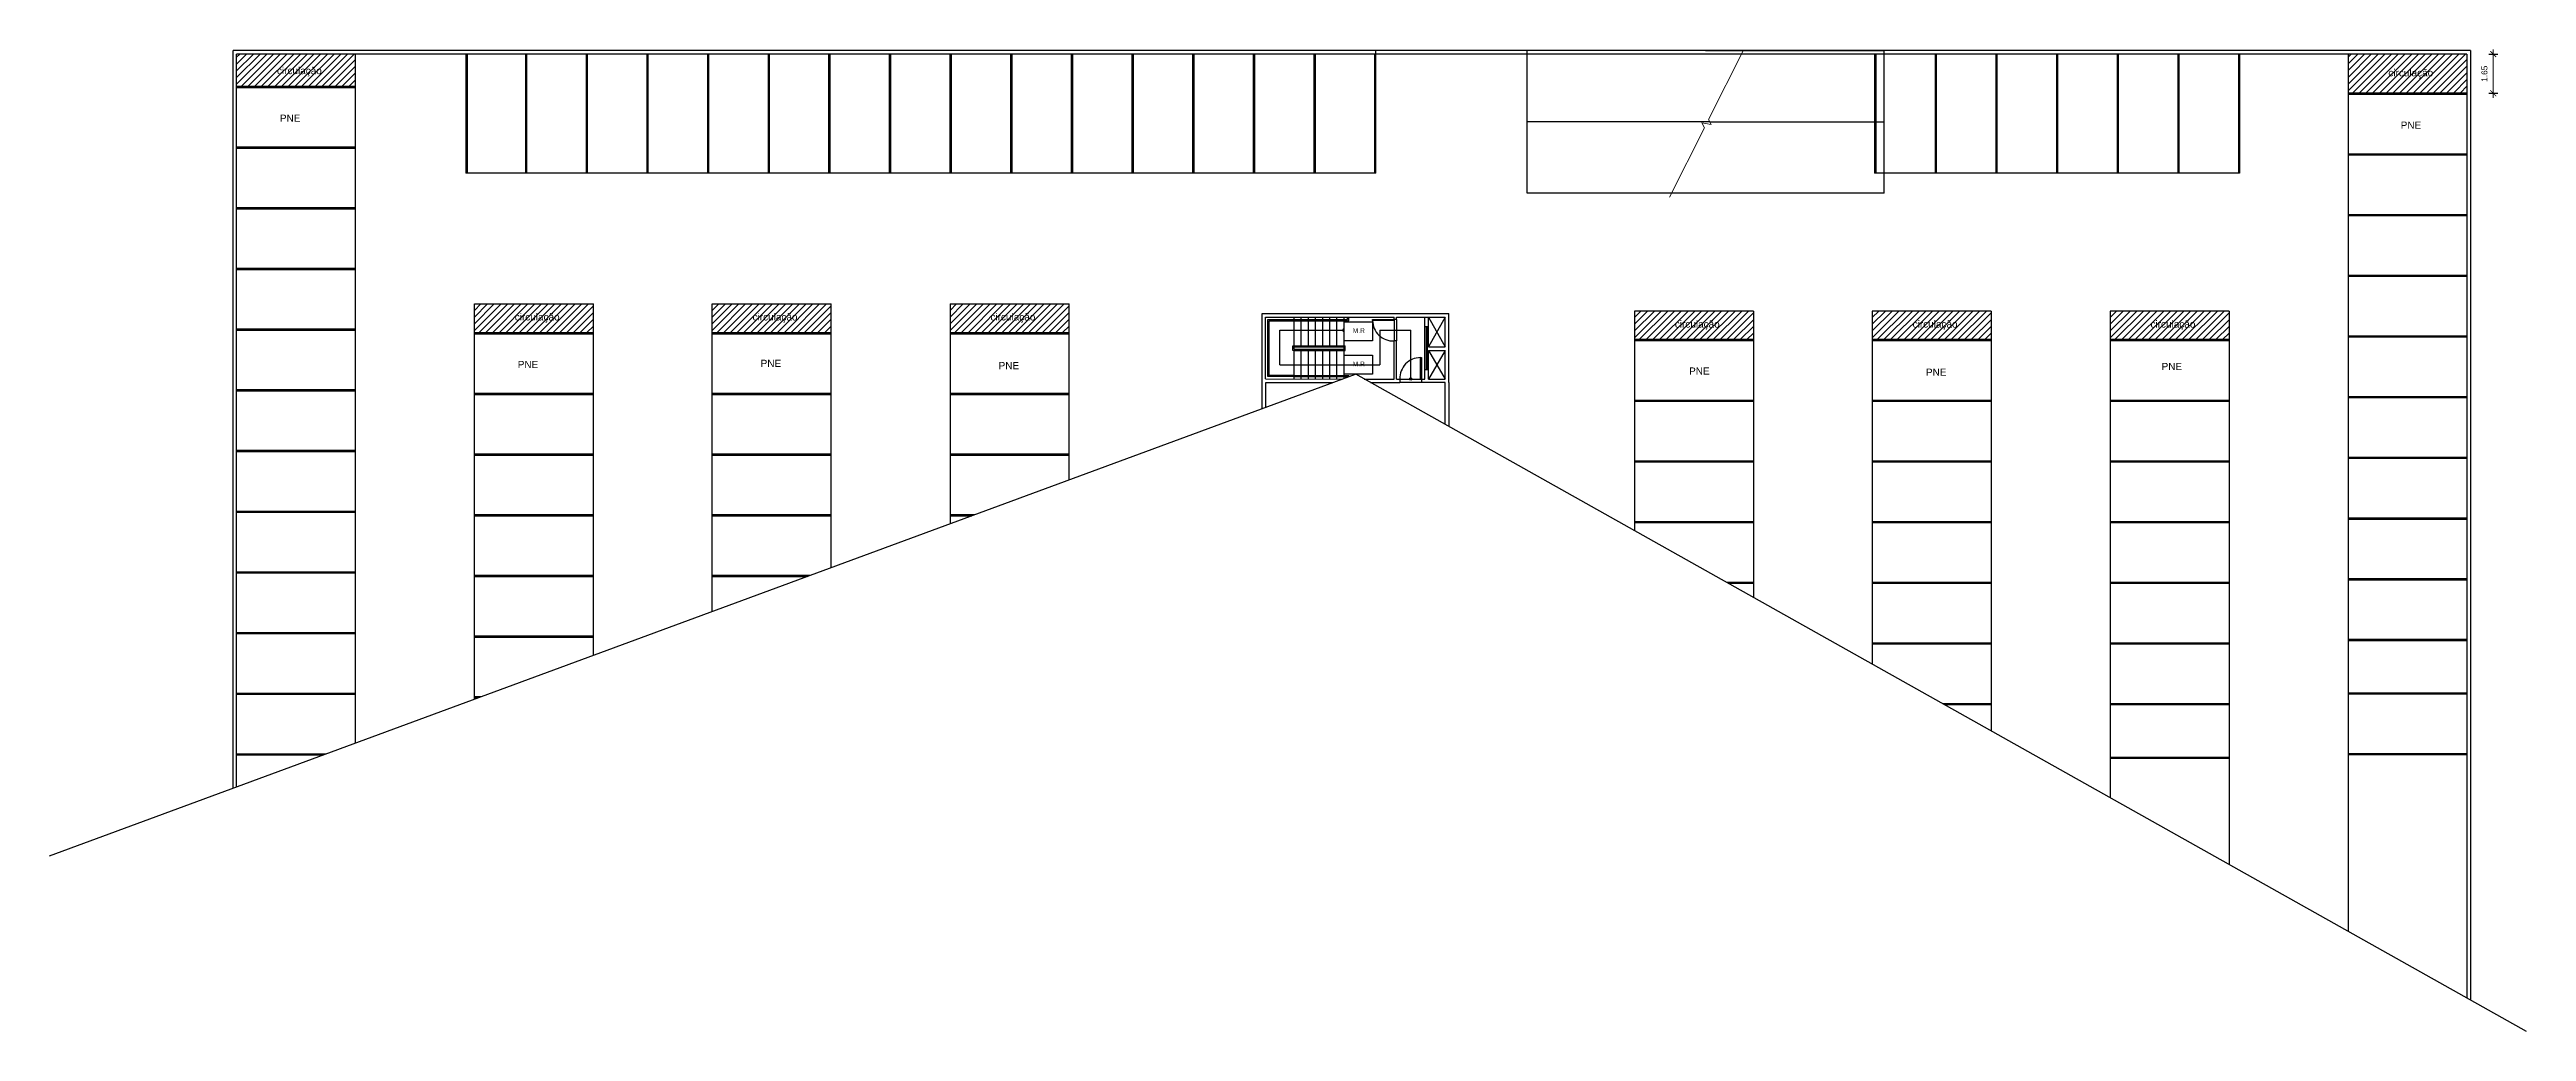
# Model space of a CAD drawing. Header units: millimetres. Extents: x -210 to 1173, y -437 to 320.
# Drawn here: x 690.2 to 794.3, y -72.3 to -31 of the extents above; entities that cross this region are included whole.
import ezdxf
from ezdxf.enums import TextEntityAlignment as Align

# ---------------------------------------------------------------- set-up
doc = ezdxf.new("R2010")
doc.units = ezdxf.units.MM
doc.header["$LTSCALE"] = 0.3
doc.linetypes.add('DASHDOTX2', pattern=[50.8, 25.4, -12.7, 0, -12.7])
doc.linetypes.add('DASHED2', pattern=[9.525, 6.35, -3.175])
for name, color, linetype in [('CORTE', 6, 'Continuous'), ('COTAS', 1, 'Continuous'), ('ESQUADRIAS', 3, 'Continuous'), ('LINHA DE CORTE', 6, 'DASHDOTX2'), ('PISO', 1, 'Continuous'), ('PROJEÇÃO', 1, 'DASHED2'), ('TEXTOS', 2, 'Continuous'), ('VISTA', 2, 'Continuous')]:
    doc.layers.add(name, color=color, linetype=linetype)
doc.styles.add('2MM 1_100', font='ARIAL.TTF', dxfattribs={"height": 0.2})
doc.styles.add('3MM 1_100', font='ARIAL.TTF', dxfattribs={"height": 0.3})
doc.styles.add('COTAS', font='ARIAL.TTF')
doc.dimstyles.new('1_125', dxfattribs={"dimscale": 0.125, "dimtxt": 2, "dimasz": 2, "dimexe": 1.5, "dimexo": 6, "dimgap": 2, "dimtad": 1, "dimzin": 4, "dimdsep": 46, "dimtxsty": 'COTAS', "dimblk": 'ARCHTICK', "dimcen": 2.5, "dimdle": 1.5, "dimclrt": 2, "dimadec": 0, "dimazin": 0, "dimtfac": 1, "dimtix": 1, "dimtmove": 2, "dimatfit": 3, "dimldrblk": 'DOT', "dimfxl": 1.5, "dimfxlon": 1, "dimlwd": 5, "dimarcsym": 0})

msp = doc.modelspace()

# ---------------------------------------------------------------- texts
at = {"layer": 'TEXTOS'}
for s, height, style, p in [('circulação', 0.3, '3MM 1_100', (700.677, -31.886)), ('circulação', 0.3, '3MM 1_100', (789.451, -31.978)), ('PNE', 0.3, '3MM 1_100', (700.289, -33.885)), ('PNE', 0.3, '3MM 1_100', (789.459, -34.177)), ('circulação', 0.3, '3MM 1_100', (710.676, -42.235)), ('circulação', 0.3, '3MM 1_100', (720.676, -42.235)), ('circulação', 0.3, '3MM 1_100', (730.677, -42.235)), ('circulação', 0.3, '3MM 1_100', (759.451, -42.535)), ('circulação', 0.3, '3MM 1_100', (769.451, -42.535)), ('circulação', 0.3, '3MM 1_100', (779.451, -42.535)), ('M.R', 0.2, '2MM 1_100', (745.22, -42.814)), ('PNE', 0.3, '3MM 1_100', (710.289, -44.234)), ('PNE', 0.3, '3MM 1_100', (720.502, -44.186)), ('PNE', 0.3, '3MM 1_100', (730.507, -44.282)), ('M.R', 0.2, '2MM 1_100', (745.22, -44.214)), ('PNE', 0.3, '3MM 1_100', (759.54, -44.51)), ('PNE', 0.3, '3MM 1_100', (769.497, -44.558)), ('PNE', 0.3, '3MM 1_100', (779.405, -44.317))]:
    msp.add_text(s, height=height, dxfattribs=dict(at, style=style)).set_placement(p, align=Align.MIDDLE_CENTER)

# ---------------------------------------------------------------- blocks, each defined once
blk = doc.blocks.new('_ArchTick')
at = {"color": 0, "linetype": 'ByBlock', "const_width": 0.15}
blk.add_lwpolyline([(-0.5, -0.5), (0.5, 0.5)], dxfattribs=at)
blk = doc.blocks.new('*D16')
at = {"layer": 'COTAS', "color": 0, "lineweight": -2}
for p, q in [((792.74, -31.19), (793.11, -31.19)), ((792.74, -32.84), (793.11, -32.84))]:
    blk.add_line(p, q, dxfattribs=at)
at = {"layer": 'COTAS', "color": 0, "lineweight": 5}
blk.add_line((792.92, -33.03), (792.92, -31), dxfattribs=at)
at = {"layer": 'Defpoints', "color": 0}
for p in [(786.81, -31.19), (792.92, -31.19), (786.81, -32.84)]:
    blk.add_point(p, dxfattribs=at)
at = {"layer": 'COTAS', "color": 0, "lineweight": 5, "xscale": 0.25, "yscale": 0.25, "zscale": 0.25}
for p, rotation in [((792.92, -31.19), 90), ((792.92, -32.84), 270)]:
    blk.add_blockref('_ArchTick', p, dxfattribs=dict(at, rotation=rotation))
at = {"layer": 'COTAS', "color": 2, "insert": (792.55, -32.02), "char_height": 0.25, "attachment_point": 5, "rotation": 90, "style": 'COTAS'}
blk.add_mtext('1.65', dxfattribs=at)
blk = doc.blocks.new('_Dot')
at = {"color": 0, "linetype": 'ByBlock', "lineweight": -2}
blk.add_line((-0.5, 0), (-1, 0), dxfattribs=at)
at = {"color": 0, "linetype": 'ByBlock', "const_width": 0.5}
blk.add_lwpolyline([(-0.25, 0, 1), (0.25, 0, 1)], format="xyb", close=True, dxfattribs=at)

# ---------------------------------------------------------------- dimensions: what is measured, and where the dimension line sits
at = {"layer": 'COTAS'}
dim = msp.add_linear_dim(base=(792.924, -31.191), p1=(786.812, -32.841), p2=(786.812, -31.191), angle=90, dimstyle='1_125', dxfattribs=at)
dim.commit()
dim.dimension.update_dxf_attribs({"geometry": '*D16', "text_midpoint": (792.547, -32.016)})

# ---------------------------------------------------------------- hatches: boundary and pattern name
at = {"layer": 'PISO'}
h = msp.add_hatch(dxfattribs=at)
h.set_pattern_fill('_USER', color=256, scale=0.2, angle=45, style=0, pattern_type=0)
h.set_pattern_definition([(45, (-465.85979, -130.04114), (-0.141421356, 0.141421356), [])])
h.paths.add_polyline_path([(703.038, -31.191), (700.538, -31.191), (698.038, -31.191), (698.038, -32.542), (703.038, -32.542)])
h = msp.add_hatch(dxfattribs=at)
h.set_pattern_fill('_USER', color=256, scale=0.2, angle=45, style=0, pattern_type=0)
h.set_pattern_definition([(45, (-377.0855, -130.31735), (-0.141421356, 0.141421356), [])])
h.paths.add_polyline_path([(791.812, -31.191), (789.312, -31.191), (786.812, -31.191), (786.812, -32.818), (791.812, -32.818)])
h = msp.add_hatch(dxfattribs=at)
h.set_pattern_fill('_USER', color=256, scale=0.2, angle=45, style=0, pattern_type=0)
h.set_pattern_definition([(45, (-455.86, -140.39029), (-0.141421356, 0.141421356), [])])
h.paths.add_polyline_path([(713.037, -41.691), (708.037, -41.691), (708.037, -42.891), (713.037, -42.891)])
h = msp.add_hatch(dxfattribs=at)
h.set_pattern_fill('_USER', color=256, scale=0.2, angle=45, style=0, pattern_type=0)
h.set_pattern_definition([(45, (-445.86001, -140.39029), (-0.141421356, 0.141421356), [])])
h.paths.add_polyline_path([(723.037, -41.691), (718.037, -41.691), (718.037, -42.891), (723.037, -42.891)])
h = msp.add_hatch(dxfattribs=at)
h.set_pattern_fill('_USER', color=256, scale=0.2, angle=45, style=0, pattern_type=0)
h.set_pattern_definition([(45, (-435.8597, -140.39029), (-0.141421356, 0.141421356), [])])
h.paths.add_polyline_path([(733.038, -41.691), (728.038, -41.691), (728.038, -42.891), (733.038, -42.891)])
h = msp.add_hatch(dxfattribs=at)
h.set_pattern_fill('_USER', color=256, scale=0.2, angle=45, style=0, pattern_type=0)
h.set_pattern_definition([(45, (-407.0855, -140.69029), (-0.141421356, 0.141421356), [])])
h.paths.add_polyline_path([(761.812, -41.991), (756.812, -41.991), (756.812, -43.191), (761.812, -43.191)])
h = msp.add_hatch(dxfattribs=at)
h.set_pattern_fill('_USER', color=256, scale=0.2, angle=45, style=0, pattern_type=0)
h.set_pattern_definition([(45, (-397.0855, -140.69029), (-0.141421356, 0.141421356), [])])
h.paths.add_polyline_path([(771.812, -41.991), (766.812, -41.991), (766.812, -43.191), (771.812, -43.191)])
h = msp.add_hatch(dxfattribs=at)
h.set_pattern_fill('_USER', color=256, scale=0.2, angle=45, style=0, pattern_type=0)
h.set_pattern_definition([(45, (-387.0855, -140.69029), (-0.141421356, 0.141421356), [])])
h.paths.add_polyline_path([(781.812, -43.191), (781.812, -41.991), (776.812, -41.991), (776.812, -43.191)])

# ---------------------------------------------------------------- linework, layer by layer
for p, q in [((690.172, -64.877), (745.083, -44.645)), ((794.315, -72.257), (745.091, -44.645))]:
    msp.add_line(p, q)
at = {"layer": 'CORTE'}
for p, q in [((791.962, -31.041), (697.888, -31.041)), ((697.888, -62.034), (697.888, -31.041)), ((791.812, -31.191), (698.038, -31.191)), ((698.038, -61.979), (698.038, -31.191)), ((759.803, -31.041), (767.303, -31.041)), ((767.303, -37.041), (767.303, -31.041)), ((791.812, -31.191), (791.812, -70.852)), ((791.962, -31.041), (791.962, -70.936)), ((759.981, -34.041), (767.303, -34.041)), ((767.303, -37.041), (758.367, -37.041)), ((741.152, -42.094), (749.002, -42.095)), ((741.152, -44.994), (741.152, -42.094)), ((741.302, -42.244), (746.702, -42.245)), ((741.302, -44.844), (741.302, -42.244)), ((741.452, -42.094), (741.452, -42.094)), ((746.702, -42.345), (746.702, -42.245)), ((746.802, -42.245), (748.002, -42.245)), ((746.802, -42.345), (746.802, -42.245)), ((748.002, -42.245), (748.852, -42.245)), ((748.002, -44.845), (748.002, -42.245)), ((748.152, -43.495), (748.152, -42.245)), ((748.852, -42.245), (748.152, -43.495)), ((748.152, -42.245), (748.852, -43.495)), ((748.852, -43.495), (748.852, -42.245)), ((749.002, -44.994), (749.002, -42.095)), ((746.702, -44.845), (746.702, -43.245)), ((746.802, -44.845), (746.802, -43.245)), ((748.152, -43.495), (748.852, -43.495)), ((748.152, -43.645), (748.852, -43.645)), ((748.152, -44.845), (748.152, -43.645)), ((748.152, -43.645), (748.852, -44.845)), ((748.852, -43.645), (748.152, -44.845)), ((748.852, -44.845), (748.852, -43.645)), ((741.157, -44.994), (741.152, -44.994)), ((741.157, -46.091), (741.157, -44.994)), ((741.302, -44.844), (744.54, -44.845)), ((741.307, -44.994), (744.133, -44.994)), ((741.307, -46.036), (741.307, -44.994)), ((745.447, -44.845), (746.702, -44.845)), ((745.715, -44.995), (746.952, -44.995)), ((746.802, -44.845), (746.952, -44.845)), ((747.852, -44.845), (748.002, -44.845)), ((748.852, -44.995), (747.852, -44.995)), ((748.152, -44.845), (748.852, -44.845)), ((748.852, -46.754), (748.852, -44.995)), ((749.002, -44.995), (749.002, -44.994)), ((749.002, -44.995), (749.002, -46.838))]:
    msp.add_line(p, q, dxfattribs=at)
at = {"layer": 'COTAS', "lineweight": 5}
for p, q in [((759.927, -33.945), (761.399, -31.023)), ((758.283, -37.208), (759.755, -34.287)), ((759.755, -34.287), (759.641, -34.087)), ((759.641, -34.087), (760.04, -34.145)), ((760.04, -34.145), (759.927, -33.945))]:
    msp.add_line(p, q, dxfattribs=at)
at = {"layer": 'COTAS'}
for p, q in [((741.902, -44.244), (741.902, -42.794)), ((741.902, -42.794), (744.602, -42.795)), ((744.602, -42.795), (744.552, -42.744)), ((744.602, -42.795), (744.552, -42.844)), ((746.102, -42.795), (747.402, -42.795)), ((746.102, -42.795), (746.102, -44.245)), ((747.402, -44.845), (747.402, -42.795)), ((741.902, -44.244), (746.102, -44.245))]:
    msp.add_line(p, q, dxfattribs=at)
msp.add_circle((747.402, -44.845), 0.05, dxfattribs=at)
at = {"layer": 'ESQUADRIAS'}
for points in [[(746.702, -42.345), (746.702, -42.385), (745.802, -42.385), (745.802, -42.345)], [(747.852, -44.845), (747.812, -44.845), (747.812, -43.945), (747.852, -43.945)]]:
    msp.add_lwpolyline(points, close=True, dxfattribs=at)
at = {"layer": 'LINHA DE CORTE'}
for p, q in [((746.802, -42.345), (746.702, -42.345)), ((746.802, -43.245), (746.702, -43.245)), ((746.952, -44.845), (746.952, -44.995)), ((747.852, -44.845), (747.852, -44.995))]:
    msp.add_line(p, q, dxfattribs=at)
at = {"layer": 'PISO'}
for p, q in [((703.038, -60.137), (703.038, -31.191)), ((707.68, -31.191), (707.68, -36.191)), ((707.73, -31.191), (707.73, -36.191)), ((710.18, -31.191), (710.18, -36.191)), ((710.23, -31.191), (710.23, -36.191)), ((712.73, -31.191), (712.73, -36.191)), ((712.78, -31.191), (712.78, -36.191)), ((715.28, -31.191), (715.28, -36.191)), ((715.33, -31.191), (715.33, -36.191)), ((717.83, -31.191), (717.83, -36.191)), ((717.88, -31.191), (717.88, -36.191)), ((720.38, -31.191), (720.38, -36.191)), ((720.43, -31.191), (720.43, -36.191)), ((722.93, -31.191), (722.93, -36.191)), ((722.98, -31.191), (722.98, -36.191)), ((725.48, -31.191), (725.48, -36.191)), ((725.53, -31.191), (725.53, -36.191)), ((728.03, -31.191), (728.03, -36.191)), ((728.08, -31.191), (728.08, -36.191)), ((730.58, -31.191), (730.58, -36.191)), ((730.63, -31.191), (730.63, -36.191)), ((733.13, -31.191), (733.13, -36.191)), ((733.18, -31.191), (733.18, -36.191)), ((735.68, -31.191), (735.68, -36.191)), ((735.73, -31.191), (735.73, -36.191)), ((738.23, -31.191), (738.23, -36.191)), ((738.28, -31.191), (738.28, -36.191)), ((740.78, -31.191), (740.78, -36.191)), ((740.83, -31.191), (740.83, -36.191)), ((743.33, -31.191), (743.33, -36.191)), ((743.38, -31.191), (743.38, -36.191)), ((745.88, -31.191), (745.88, -36.191)), ((745.93, -36.191), (745.93, -31.041)), ((752.303, -37.041), (752.303, -31.041)), ((761.39, -31.041), (752.303, -31.041)), ((766.903, -31.191), (766.903, -36.191)), ((766.953, -31.191), (766.953, -36.191)), ((769.453, -31.191), (769.453, -36.191)), ((769.503, -31.191), (769.503, -36.191)), ((772.003, -31.191), (772.003, -36.191)), ((772.053, -31.191), (772.053, -36.191)), ((774.553, -31.191), (774.553, -36.191)), ((774.603, -31.191), (774.603, -36.191)), ((777.103, -31.191), (777.103, -36.191)), ((777.153, -31.191), (777.153, -36.191)), ((779.653, -31.191), (779.653, -36.191)), ((779.703, -31.191), (779.703, -36.191)), ((782.203, -31.191), (782.203, -36.191)), ((782.253, -31.191), (782.253, -36.191)), ((786.812, -31.191), (786.812, -68.048)), ((698.038, -32.542), (703.038, -32.542)), ((698.038, -32.592), (703.038, -32.592)), ((791.812, -32.841), (786.812, -32.841)), ((791.812, -32.891), (786.812, -32.891)), ((759.981, -34.041), (752.303, -34.041)), ((698.038, -35.092), (703.038, -35.092)), ((698.038, -35.142), (703.038, -35.142)), ((791.812, -35.391), (786.812, -35.391)), ((745.93, -36.191), (707.68, -36.191)), ((782.253, -36.191), (766.903, -36.191)), ((791.812, -35.441), (786.812, -35.441)), ((758.367, -37.041), (752.303, -37.041)), ((698.038, -37.642), (703.038, -37.642)), ((698.038, -37.692), (703.038, -37.692)), ((791.812, -37.941), (786.812, -37.941)), ((791.812, -37.991), (786.812, -37.991)), ((698.038, -40.191), (703.038, -40.192)), ((698.038, -40.241), (703.038, -40.242)), ((791.812, -40.491), (786.812, -40.491)), ((791.812, -40.541), (786.812, -40.541)), ((708.037, -41.691), (713.037, -41.691)), ((708.038, -58.294), (708.038, -41.691)), ((713.038, -56.452), (713.037, -41.691)), ((718.037, -41.691), (723.037, -41.691)), ((718.038, -54.61), (718.037, -41.691)), ((723.037, -52.767), (723.037, -41.691)), ((728.038, -41.691), (733.038, -41.691)), ((728.038, -41.691), (728.038, -50.925)), ((733.038, -49.083), (733.038, -41.691)), ((742.502, -43.445), (742.502, -42.245)), ((742.802, -43.445), (742.802, -42.245)), ((743.102, -43.445), (743.102, -42.245)), ((743.402, -43.445), (743.402, -42.245)), ((743.702, -43.445), (743.702, -42.245)), ((744.002, -43.445), (744.002, -42.245)), ((744.602, -43.445), (744.602, -42.245)), ((746.702, -42.345), (746.702, -43.245)), ((746.802, -42.345), (746.802, -43.245)), ((756.812, -41.991), (756.812, -51.219)), ((761.812, -41.991), (756.812, -41.991)), ((761.812, -41.991), (761.812, -54.024)), ((766.812, -41.991), (766.812, -56.829)), ((771.812, -41.991), (766.812, -41.991)), ((771.812, -41.991), (771.812, -59.634)), ((776.812, -41.991), (776.812, -62.438)), ((781.812, -41.991), (776.812, -41.991)), ((781.812, -41.991), (781.812, -65.243)), ((698.038, -42.741), (703.038, -42.742)), ((698.038, -42.791), (703.038, -42.792)), ((708.037, -42.891), (713.037, -42.891)), ((708.037, -42.941), (713.037, -42.941)), ((718.037, -42.891), (723.037, -42.891)), ((718.037, -42.941), (723.037, -42.941)), ((728.038, -42.891), (733.038, -42.891)), ((728.038, -42.941), (733.038, -42.941)), ((742.502, -44.845), (742.502, -43.645)), ((761.812, -43.191), (756.812, -43.191)), ((761.812, -43.241), (756.812, -43.241)), ((771.812, -43.191), (766.812, -43.191)), ((771.812, -43.241), (766.812, -43.241)), ((781.812, -43.191), (776.812, -43.191)), ((781.812, -43.241), (776.812, -43.241)), ((791.812, -43.041), (786.812, -43.041)), ((791.812, -43.091), (786.812, -43.091)), ((698.038, -45.291), (703.038, -45.292)), ((698.038, -45.341), (703.038, -45.342)), ((708.037, -45.441), (713.037, -45.441)), ((708.037, -45.491), (713.037, -45.491)), ((718.037, -45.441), (723.037, -45.441)), ((718.037, -45.491), (723.037, -45.491)), ((728.038, -45.441), (733.038, -45.441)), ((728.038, -45.491), (733.038, -45.491)), ((746.952, -44.845), (747.852, -44.845)), ((747.852, -44.995), (746.952, -44.995)), ((761.812, -45.741), (756.812, -45.741)), ((761.812, -45.791), (756.812, -45.791)), ((771.812, -45.741), (766.812, -45.741)), ((771.812, -45.791), (766.812, -45.791)), ((781.812, -45.741), (776.812, -45.741)), ((781.812, -45.791), (776.812, -45.791)), ((791.812, -45.591), (786.812, -45.591)), ((791.812, -45.641), (786.812, -45.641)), ((698.038, -47.841), (703.038, -47.841)), ((698.038, -47.891), (703.038, -47.891)), ((708.037, -47.991), (713.037, -47.991)), ((708.037, -48.041), (713.037, -48.041)), ((718.037, -47.991), (723.037, -47.991)), ((718.037, -48.041), (723.037, -48.041)), ((728.038, -47.991), (733.038, -47.991)), ((728.038, -48.041), (733.038, -48.041)), ((761.812, -48.291), (756.812, -48.291)), ((761.812, -48.341), (756.812, -48.341)), ((771.812, -48.291), (766.812, -48.291)), ((771.812, -48.341), (766.812, -48.341)), ((781.812, -48.291), (776.812, -48.291)), ((781.812, -48.341), (776.812, -48.341)), ((791.812, -48.141), (786.812, -48.141)), ((791.812, -48.191), (786.812, -48.191)), ((698.038, -50.391), (703.038, -50.391)), ((698.038, -50.441), (703.038, -50.441)), ((708.037, -50.541), (713.037, -50.541)), ((708.037, -50.591), (713.037, -50.591)), ((718.037, -50.541), (723.037, -50.541)), ((718.037, -50.591), (723.037, -50.591)), ((728.038, -50.541), (729.08, -50.541)), ((728.038, -50.591), (728.945, -50.591)), ((761.812, -50.841), (756.812, -50.841)), ((761.812, -50.891), (756.812, -50.891)), ((771.812, -50.841), (766.812, -50.841)), ((771.812, -50.891), (766.812, -50.891)), ((781.812, -50.841), (776.812, -50.841)), ((781.812, -50.891), (776.812, -50.891)), ((791.812, -50.691), (786.812, -50.691)), ((791.812, -50.741), (786.812, -50.741)), ((698.038, -52.941), (703.038, -52.941)), ((698.038, -52.991), (703.038, -52.991)), ((708.037, -53.091), (713.037, -53.091)), ((718.037, -53.091), (722.16, -53.091)), ((708.037, -53.141), (713.037, -53.141)), ((718.037, -53.141), (722.024, -53.141)), ((761.812, -53.391), (760.683, -53.391)), ((761.812, -53.441), (760.772, -53.441)), ((771.812, -53.391), (766.812, -53.391)), ((771.812, -53.441), (766.812, -53.441)), ((781.812, -53.391), (776.812, -53.391)), ((781.812, -53.441), (776.812, -53.441)), ((791.812, -53.241), (786.812, -53.241)), ((791.812, -53.291), (786.812, -53.291)), ((698.038, -55.491), (703.038, -55.491)), ((698.038, -55.541), (703.038, -55.541)), ((708.037, -55.641), (713.038, -55.641)), ((708.037, -55.691), (713.038, -55.691)), ((771.812, -55.941), (766.812, -55.941)), ((771.812, -55.991), (766.812, -55.991)), ((781.812, -55.941), (776.812, -55.941)), ((781.812, -55.991), (776.812, -55.991)), ((791.812, -55.791), (786.812, -55.791)), ((791.812, -55.841), (786.812, -55.841)), ((698.038, -58.041), (703.038, -58.041)), ((698.038, -58.091), (703.038, -58.091)), ((708.037, -58.191), (708.319, -58.191)), ((708.037, -58.241), (708.183, -58.241)), ((791.812, -58.041), (786.812, -58.041)), ((791.812, -58.091), (786.812, -58.091)), ((771.812, -58.491), (769.775, -58.491)), ((771.812, -58.541), (769.864, -58.541)), ((781.812, -58.491), (776.812, -58.491)), ((781.812, -58.541), (776.812, -58.541)), ((698.037, -60.591), (701.805, -60.591)), ((698.037, -60.641), (701.669, -60.641)), ((781.812, -60.741), (776.812, -60.741)), ((781.812, -60.791), (776.812, -60.791)), ((791.812, -60.591), (786.812, -60.591)), ((791.812, -60.641), (786.812, -60.641))]:
    msp.add_line(p, q, dxfattribs=at)
for points in [[(744.602, -42.445), (745.802, -42.445), (745.802, -43.245), (744.602, -43.245)], [(744.602, -43.845), (745.802, -43.845), (745.802, -44.645), (744.602, -44.645)]]:
    msp.add_lwpolyline(points, close=True, dxfattribs=at)
for centre, start, end in [((746.666, -42.381), 180.2167, 272.38523), ((747.815, -44.809), 90.2167, 182.38523)]:
    msp.add_arc(centre, 0.864, start, end, dxfattribs=at)
at = {"layer": 'PROJEÇÃO'}
for p, q in [((744.302, -43.445), (744.302, -42.245)), ((748.002, -42.645), (748.152, -42.645)), ((748.057, -42.645), (748.057, -44.445)), ((748.097, -42.645), (748.097, -44.445)), ((748.002, -44.445), (748.152, -44.445))]:
    msp.add_line(p, q, dxfattribs=at)
at = {"layer": 'VISTA'}
for p, q in [((741.402, -42.344), (744.752, -42.345)), ((741.402, -44.744), (741.402, -42.344)), ((741.452, -42.394), (744.802, -42.395)), ((741.452, -44.694), (741.452, -42.394)), ((744.752, -42.345), (744.752, -42.245)), ((744.802, -42.395), (744.802, -42.245)), ((742.452, -43.445), (744.652, -43.445)), ((742.452, -43.645), (742.452, -43.445)), ((742.502, -43.645), (742.452, -43.645)), ((742.502, -43.494), (744.652, -43.495)), ((742.502, -43.594), (742.502, -43.494)), ((742.502, -43.594), (744.602, -43.595)), ((742.502, -43.645), (744.652, -43.645)), ((742.802, -44.845), (742.802, -43.645)), ((743.102, -44.845), (743.102, -43.645)), ((743.402, -44.845), (743.402, -43.645)), ((743.702, -44.845), (743.702, -43.645)), ((744.002, -44.845), (744.002, -43.645)), ((744.302, -44.845), (744.302, -43.645)), ((744.602, -43.595), (744.602, -43.495)), ((744.602, -44.822), (744.602, -43.645)), ((744.652, -43.495), (744.652, -43.445)), ((744.652, -43.645), (744.652, -43.495)), ((742.502, -44.744), (741.402, -44.744)), ((742.502, -44.694), (741.452, -44.694)), ((742.502, -44.694), (744.802, -44.695)), ((742.502, -44.744), (744.752, -44.745)), ((744.752, -44.766), (744.752, -44.745)), ((744.802, -44.748), (744.802, -44.695))]:
    msp.add_line(p, q, dxfattribs=at)

msp.set_redraw_order([(e.dxf.handle, doc.entitydb.next_handle()) for e in msp.query("TEXT MTEXT ATTDEF DIMENSION ARC_DIMENSION")])  # texts and dimensions are drawn at this point

doc.saveas('drawing.dxf')
